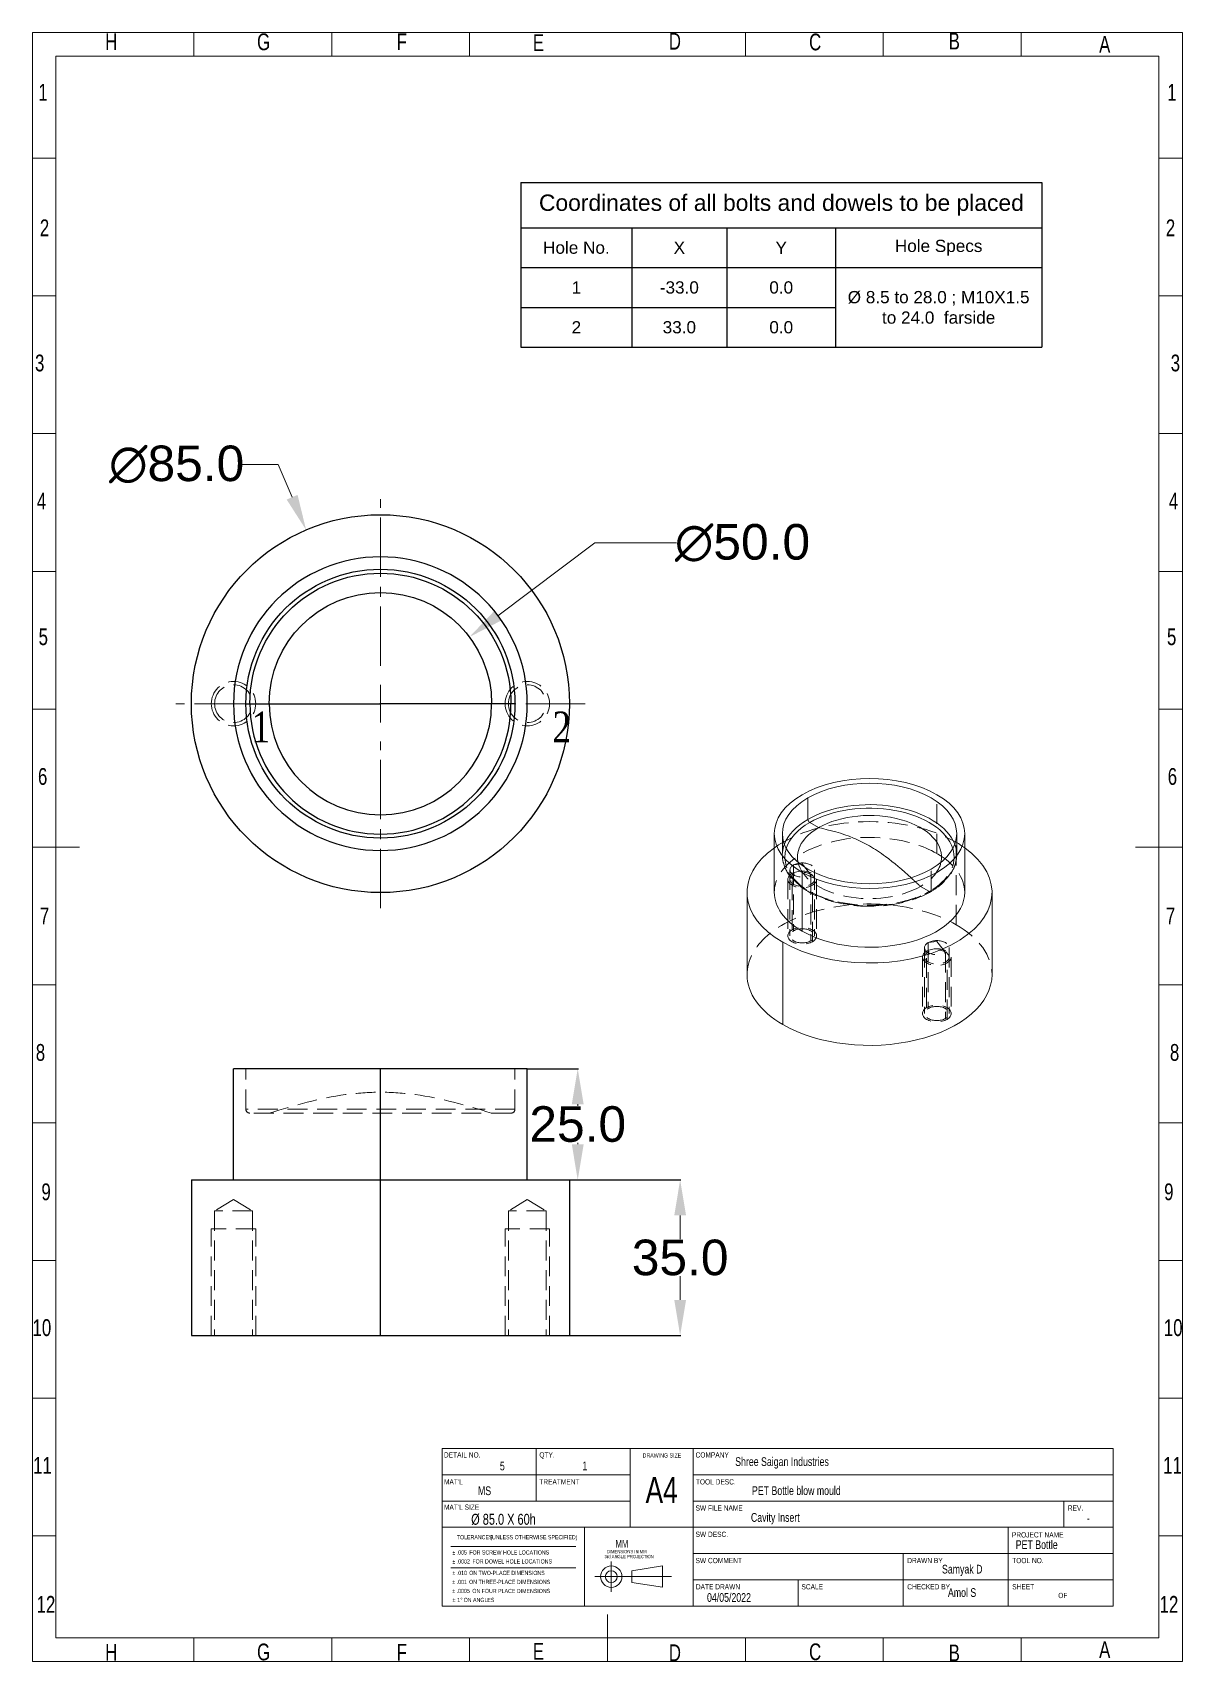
# Model space of a CAD drawing. Header units: millimetres. Extents: x -4200 to 3581, y -7493 to -4075.
# Drawn here: x 1839.9 to 2098.4, y -7425.8 to -7059.5 of the extents above; entities that cross this region are included whole.
import ezdxf
from ezdxf.enums import TextEntityAlignment as Align

# ---------------------------------------------------------------- set-up
doc = ezdxf.new("R2010")
doc.units = ezdxf.units.MM
doc.header["$LTSCALE"] = 0.7
for name, pattern in [('CENTER2', [28.575, 19.05, -3.175, 3.175, -3.175]), ('HIDDEN', [9.525, 6.35, -3.175]), ('SLD-SOLID', [0])]:
    doc.linetypes.add(name, pattern=pattern)
for name, color, linetype in [('BORDER', 174, 'Continuous'), ('cen lines', 40, 'Continuous'), ('DIM___NOTES', 5, 'SLD-SOLID'), ('txt', 20, 'Continuous')]:
    doc.layers.add(name, color=color, linetype=linetype)
doc.layers.add('dim', color=50, linetype='Continuous', lineweight=5)
doc.layers.add('out txt', color=202, linetype='Continuous', lineweight=13)
doc.styles.add('SLDTEXTSTYLE0', font='TXT', dxfattribs={"width": 0.75})
doc.styles.add('SLDTEXTSTYLE1', font='TXT', dxfattribs={"width": 0.822222})
doc.styles.get("Standard").update_dxf_attribs({"font": 'arial.ttf'})
doc.styles.add('TEXTSTYLE_1', font='times.ttf', dxfattribs={"width": 0.8})
doc.dimstyles.get("Standard").update_dxf_attribs({"dimtxt": 10, "dimasz": 11, "dimexe": 0.18, "dimexo": 0.0625, "dimgap": 0.09, "dimtad": 0, "dimtih": 1, "dimtoh": 1, "dimdec": 1, "dimzin": 0, "dimdsep": 46, "dimtxsty": 'Standard', "dimcen": 0.09, "dimadec": 0, "dimazin": 0, "dimtfac": 1, "dimtdec": 1, "dimtofl": 0, "dimtmove": 0, "dimatfit": 3, "dimfxl": 1, "dimtolj": 1, "dimtzin": 0, "dimarcsym": 0})

msp = doc.modelspace()

# ---------------------------------------------------------------- texts
at = {"layer": 'BORDER', "color": 2, "linetype": 'Continuous', "lineweight": 9, "style": 'SLDTEXTSTYLE0', "width": 0.75}
for s, height, p in [('5', 1.97, (1945, -7383.44)), ('1', 1.97, (1963.55, -7383.44)), ('MS', 1.967, (1940.08, -7389.01)), ('%%C 85.0 X 60h', 2.4592, (1938.55, -7395.82)), ('Cavity Insert', 1.9674, (2001.44, -7395.01)), ('-', 1.97, (2076.97, -7395.17)), ('Samyak D', 1.967, (2044.39, -7406.64)), ('Amol S', 1.967, (2045.73, -7411.91))]:
    msp.add_text(s, height=height, dxfattribs=at).set_placement(p, align=Align.BOTTOM_LEFT)
at = {"layer": 'BORDER', "color": 3, "linetype": 'Continuous', "lineweight": 9, "style": 'SLDTEXTSTYLE0'}
for s, insert, char_height, attachment_point in [('DETAIL NO.', (1932.43, -7378.78), 1.18, 1), ('QTY.', (1953.88, -7378.78), 1.18, 1), ('DRAWING SIZE', (1981.43, -7379.02), 0.9443, 2), ('COMPANY', (1988.99, -7378.78), 1.18, 1), ('Shree Saigan Industries', (1997.9, -7379.9), 1.9674, 1), ("MAT'L", (1932.43, -7384.84), 1.18, 1), ('TREATMENT', (1953.86, -7384.84), 1.18, 1), ('A4', (1981.37, -7384.32), 5.902, 2), ('TOOL DESC.', (1989.07, -7384.84), 1.18, 1), ('PET Bottle blow mould', (2001.67, -7386.42), 1.9674, 1), ("MAT'L SIZE", (1932.43, -7390.53), 1.18, 1), ('SW FILE NAME', (1988.99, -7390.73), 1.1804, 1), ('REV.', (2072.68, -7390.73), 1.18, 1), ('SW DESC.', (1988.99, -7396.64), 1.18, 1), ('PROJECT NAME', (2060.12, -7396.76), 1.1804, 1), ('PET Bottle', (2060.98, -7398.58), 1.967, 1), ('SW COMMENT', (1988.99, -7402.54), 1.18, 1), ('DRAWN BY', (2036.58, -7402.54), 1.18, 1), ('TOOL NO.', (2060.18, -7402.54), 1.18, 1), ('DATE DRAWN', (1989.06, -7408.44), 1.18, 1), ('04/05/2022', (1991.57, -7410.46), 1.967, 1), ('SCALE', (2012.8, -7408.44), 1.18, 1), ('CHECKED BY', (2036.58, -7408.44), 1.18, 1), ('SHEET', (2060.18, -7408.44), 1.18, 1), ('OF', (2070.53, -7410.4), 1.18, 1)]:
    msp.add_mtext(s, dxfattribs=dict(at, insert=insert, char_height=char_height, attachment_point=attachment_point))
at = {"layer": 'BORDER', "color": 2, "linetype": 'Continuous', "lineweight": 9}
for s, insert, char_height, attachment_point, style in [('TOLERANCES', (1939.33, -7397.41), 0.944, 2, 'SLDTEXTSTYLE0'), ('(UNLESS OTHERWISE SPECIFIED)', (1952.65, -7397.41), 0.9443, 2, 'SLDTEXTSTYLE0'), ('± .005', (1934.32, -7400.84), 0.944, 1, 'SLDTEXTSTYLE0'), ('± .0002', (1934.32, -7402.86), 0.944, 1, 'SLDTEXTSTYLE0'), ('FOR SCREW HOLE LOCATIONS', (1938.13, -7400.84), 0.9443, 1, 'SLDTEXTSTYLE0'), ('FOR DOWEL HOLE LOCATIONS', (1938.83, -7402.86), 0.9443, 1, 'SLDTEXTSTYLE0'), ('± .001', (1934.31, -7407.47), 0.944, 1, 'SLDTEXTSTYLE0'), ('± .010', (1934.33, -7405.44), 0.944, 1, 'SLDTEXTSTYLE0'), ('ON THREE-PLACE DIMENSIONS', (1938.09, -7407.47), 0.9443, 1, 'SLDTEXTSTYLE0'), ('ON TWO-PLACE DIMENSIONS', (1938.11, -7405.44), 0.9443, 1, 'SLDTEXTSTYLE0'), ('± .0005', (1934.3, -7409.5), 0.944, 1, 'SLDTEXTSTYLE0'), ('ON FOUR PLACE DIMENSIONS', (1938.81, -7409.5), 0.9443, 1, 'SLDTEXTSTYLE0'), ('± 1°', (1934.31, -7411.52), 0.944, 1, 'SLDTEXTSTYLE1'), ('ON ANGLES', (1936.86, -7411.52), 0.944, 1, 'SLDTEXTSTYLE0')]:
    msp.add_mtext(s, dxfattribs=dict(at, insert=insert, char_height=char_height, attachment_point=attachment_point, style=style))
at = {"layer": 'txt', "lineweight": 9, "style": 'TEXTSTYLE_1', "width": 0.8}
for s, p in [('1', (1889.17, -7219.14)), ('2', (1956.81, -7219.14))]:
    msp.add_text(s, height=6.96, dxfattribs=at).set_placement(p)

# ---------------------------------------------------------------- blocks, each defined once
blk = doc.blocks.new('*D33')
at = {"layer": 'Defpoints', "color": 0, "transparency": 16777216}
for p in [(1951.17, -7292.51), (1951.17, -7317.51), (1962.5, -7317.51)]:
    blk.add_point(p, dxfattribs=at)
at = {"layer": 'dim', "color": 0, "lineweight": -2, "transparency": 16777216}
for p, q in [((1951.23, -7292.51), (1962.68, -7292.51)), ((1951.23, -7317.51), (1962.68, -7317.51))]:
    blk.add_line(p, q, dxfattribs=at)
at = {"layer": 'dim', "color": 0, "lineweight": 9, "transparency": 16777216}
for p, q in [((1962.5, -7300.51), (1962.5, -7300.84)), ((1962.5, -7309.51), (1962.5, -7309.19))]:
    blk.add_line(p, q, dxfattribs=at)
at = {"layer": 'dim', "color": 0, "transparency": 16777216}
for points in [[(1961.17, -7300.51), (1963.84, -7300.51), (1962.5, -7292.51)], [(1961.17, -7309.51), (1963.84, -7309.51), (1962.5, -7317.51)]]:
    blk.add_solid(points, dxfattribs=at)
at = {"layer": 'dim', "color": 0, "lineweight": 9, "transparency": 16777216, "insert": (1962.5, -7305.01), "char_height": 8, "attachment_point": 5}
blk.add_mtext('\\A1;25.0', dxfattribs=at)
blk = doc.blocks.new('*D34')
at = {"layer": 'Defpoints', "color": 0, "transparency": 16777216}
for p in [(1901.44, -7171.34), (1934.85, -7249.49)]:
    blk.add_point(p, dxfattribs=at)
at = {"layer": 'dim', "color": 0, "lineweight": 9, "transparency": 16777216}
for p, q in [((1887.15, -7156.62), (1895.15, -7156.62)), ((1895.15, -7156.62), (1898.29, -7163.98))]:
    blk.add_line(p, q, dxfattribs=at)
at = {"layer": 'dim', "color": 0, "lineweight": -2, "transparency": 16777216}
for p, q in [((1918.06, -7210.41), (1918.24, -7210.41)), ((1918.15, -7210.5), (1918.15, -7210.32))]:
    blk.add_line(p, q, dxfattribs=at)
at = {"layer": 'dim', "color": 0, "transparency": 16777216}
blk.add_solid([(1899.52, -7163.45), (1897.07, -7164.5), (1901.44, -7171.34)], dxfattribs=at)
at = {"layer": 'dim', "color": 0, "lineweight": 9, "transparency": 16777216, "insert": (1872.33, -7156.62), "char_height": 8, "attachment_point": 5}
blk.add_mtext('\\A1;∅85.0', dxfattribs=at)
blk = doc.blocks.new('*U36')
at = {"layer": 'cen lines', "color": 0, "linetype": 'CENTER2', "lineweight": 9, "transparency": 16777216}
for p, q in [((0, 8.5), (0, 46)), ((-46, 0), (-8.5, 0)), ((8.5, 0), (46, 0)), ((0, -46), (0, -8.5))]:
    blk.add_line(p, q, dxfattribs=at)
at = {"layer": 'cen lines', "color": 0, "linetype": 'Continuous', "lineweight": 9, "transparency": 16777216}
for p, q in [((0, -4.25), (0, 4.25)), ((-4.25, 0), (4.25, 0))]:
    blk.add_line(p, q, dxfattribs=at)
blk = doc.blocks.new('*T37')
at = {"layer": 'txt', "color": 0, "linetype": 'ByBlock', "lineweight": -2, "transparency": 16777216}
for p, q in [((0, 0), (117.1, 0)), ((0, 0), (0, -37.04)), ((117.1, 0), (117.1, -37.04)), ((0, -10.18), (117.1, -10.18)), ((24.92, -10.18), (24.92, -37.04)), ((46.31, -10.18), (46.31, -37.04)), ((70.71, -10.18), (70.71, -37.04)), ((0, -19.13), (117.1, -19.13)), ((0, -28.09), (70.71, -28.09)), ((0, -37.04), (117.1, -37.04))]:
    blk.add_line(p, q, dxfattribs=at)
at = {"layer": 'txt', "color": 0, "lineweight": 9, "transparency": 16777216, "attachment_point": 5}
for s, insert, char_height, width in [('Coordinates of all bolts and dowels to be placed', (58.55, -5.09), 3.675, 114.8904), ('Hole No.', (12.46, -14.66), 2.756, 23.0782), ('X', (35.61, -14.66), 2.76, 19.5606), ('Y', (58.51, -14.66), 2.76, 22.5577), ('Hole Specs', (93.9, -14.66), 2.756, 44.5489), ('1', (12.46, -23.61), 2.76, 23.0782), ('-33.0', (35.61, -23.61), 2.756, 19.5606), ('0.0', (58.51, -23.61), 2.756, 22.5577), ('%%C 8.5 to 28.0 ; M10X1.5 to 24.0  farside', (93.9, -28.09), 2.7563, 44.5489), ('2', (12.46, -32.56), 2.76, 23.0782), ('33.0', (35.61, -32.56), 2.756, 19.5606), ('0.0', (58.51, -32.56), 2.756, 22.5577)]:
    blk.add_mtext(s, dxfattribs=dict(at, insert=insert, char_height=char_height, width=width))
blk = doc.blocks.new('*D38')
at = {"layer": 'Defpoints', "color": 0, "transparency": 16777216}
for p in [(1960.65, -7317.51), (1960.65, -7352.51), (1985.53, -7352.51)]:
    blk.add_point(p, dxfattribs=at)
at = {"layer": 'dim', "color": 0, "lineweight": -2, "transparency": 16777216}
for p, q in [((1960.71, -7317.51), (1985.71, -7317.51)), ((1960.71, -7352.51), (1985.71, -7352.51))]:
    blk.add_line(p, q, dxfattribs=at)
at = {"layer": 'dim', "color": 0, "lineweight": 9, "transparency": 16777216}
for p, q in [((1985.53, -7325.51), (1985.53, -7330.83)), ((1985.53, -7344.51), (1985.53, -7339.19))]:
    blk.add_line(p, q, dxfattribs=at)
at = {"layer": 'dim', "color": 0, "transparency": 16777216}
for points in [[(1984.2, -7325.51), (1986.86, -7325.51), (1985.53, -7317.51)], [(1984.2, -7344.51), (1986.86, -7344.51), (1985.53, -7352.51)]]:
    blk.add_solid(points, dxfattribs=at)
at = {"layer": 'dim', "color": 0, "lineweight": 9, "transparency": 16777216, "insert": (1985.53, -7335.01), "char_height": 8, "attachment_point": 5}
blk.add_mtext('\\A1;35.0', dxfattribs=at)
blk = doc.blocks.new('*D60')
at = {"layer": 'Defpoints', "color": 0, "transparency": 16777216}
for p in [(1938.15, -7195.42), (1898.14, -7225.41)]:
    blk.add_point(p, dxfattribs=at)
at = {"layer": 'dim', "color": 0, "lineweight": 9, "transparency": 16777216}
for p, q in [((1966.36, -7174.27), (1944.55, -7190.62)), ((1984.72, -7174.27), (1966.36, -7174.27))]:
    blk.add_line(p, q, dxfattribs=at)
at = {"layer": 'dim', "color": 0, "lineweight": -2, "transparency": 16777216}
for p, q in [((1918.06, -7210.41), (1918.24, -7210.41)), ((1918.15, -7210.5), (1918.15, -7210.32))]:
    blk.add_line(p, q, dxfattribs=at)
at = {"layer": 'dim', "color": 0, "transparency": 16777216}
blk.add_solid([(1943.75, -7189.55), (1945.35, -7191.69), (1938.15, -7195.42)], dxfattribs=at)
at = {"layer": 'dim', "color": 0, "lineweight": 9, "transparency": 16777216, "insert": (1999.54, -7174.27), "char_height": 8, "attachment_point": 5}
blk.add_mtext('\\A1;∅50.0', dxfattribs=at)
blk = doc.blocks.new('out border')
at = {"layer": 'out txt', "linetype": 'SLD-SOLID'}
for p, q in [((73, 505), (73, 520)), ((161, 505), (161, 520)), ((249, 505), (249, 520)), ((425, 505), (425, 520)), ((513, 505), (513, 520)), ((600.9, 505), (600.9, 520)), ((-15, -505), (-15, 505)), ((-15, 505), (688.9, 505)), ((688.9, 505), (688.9, -505)), ((-15, 439.9), (-29.9, 439.9)), ((688.9, 439.9), (703.9, 439.9)), ((688.9, 439.9), (703.9, 439.9)), ((-15, 351.9), (-29.9, 351.9)), ((688.9, 351.9), (703.9, 351.9)), ((688.9, 351.9), (703.9, 351.9)), ((-15, 264), (-29.9, 264)), ((688.9, 264), (703.9, 264)), ((688.9, 264), (703.9, 264)), ((-15, 176), (-29.9, 176)), ((688.9, 176), (703.9, 176)), ((688.9, 176), (703.9, 176)), ((-15, 88), (-29.9, 88)), ((688.9, 88), (703.9, 88)), ((688.9, 88), (703.9, 88)), ((-29.9, 0), (0, 0)), ((703.9, 0), (674, 0)), ((688.9, 0), (703.9, 0)), ((-15, -88), (-29.9, -88)), ((688.9, -88), (703.9, -88)), ((688.9, -88), (703.9, -88)), ((-15, -176), (-29.9, -176)), ((688.9, -176), (703.9, -176)), ((688.9, -176), (703.9, -176)), ((-15, -264), (-29.9, -264)), ((688.9, -264), (703.9, -264)), ((688.9, -264), (703.9, -264)), ((-15, -351.9), (-29.9, -351.9)), ((688.9, -351.9), (703.9, -351.9)), ((688.9, -351.9), (703.9, -351.9)), ((-15, -439.9), (-29.9, -439.9)), ((688.9, -439.9), (703.9, -439.9)), ((688.9, -439.9), (703.9, -439.9)), ((337, -520), (337, -490.1)), ((688.9, -505), (-15, -505)), ((73, -505), (73, -520)), ((161, -505), (161, -520)), ((249, -505), (249, -520)), ((425, -505), (425, -520)), ((513, -505), (513, -520)), ((600.9, -505), (600.9, -520))]:
    blk.add_line(p, q, dxfattribs=at)
blk.add_lwpolyline([(-29.9, -520), (-29.9, 520), (703.9, 520), (703.9, -520)], close=True, dxfattribs=at)
at = {"layer": 'out txt', "linetype": 'Continuous', "style": 'SLDTEXTSTYLE0'}
for s, insert, char_height, attachment_point in [('H', (20.3, 508.9), 10.7, 8), ('G', (117.5, 508.6), 10.7, 8), ('F', (205.7, 508.8), 10.7, 8), ('E', (292.9, 508.2), 10.7, 8), ('D', (380, 509.1), 10.7, 8), ('C', (469.5, 508.5), 10.7, 8), ('B', (558.3, 509.2), 10.7, 8), ('A', (654.3, 507.1), 10.7, 8), ('1', (-23.3, 487.2), 10.7, 2), ('1', (697.2, 487.2), 10.7, 2), ('2', (-22.3, 400.7), 10.7, 2), ('2', (696.3, 400.7), 10.7, 2), ('3', (-25.4, 314.4), 10.7, 2), ('3', (699.4, 314.4), 10.7, 2), ('4', (-24.2, 226.3), 10.7, 2), ('4', (698.2, 226.3), 10.7, 2), ('5', (-23.1, 139.6), 10.7, 2), ('5', (697, 139.6), 10.7, 2), ('6', (-23.5, 50.4), 10.7, 2), ('6', (697.5, 50.4), 10.7, 2), ('7', (-22.3, -38.7), 10.7, 2), ('7', (696.3, -38.7), 10.7, 2), ('8', (-24.9, -125.8), 10.7, 2), ('8', (698.9, -125.8), 10.7, 2), ('9', (-21.3, -214.8), 10.7, 2), ('9', (695.2, -214.8), 10.7, 2), ('10', (-24, -301.5), 10.73, 2), ('10', (698, -301.5), 10.73, 2), ('11', (-23.6, -389.4), 10.73, 2), ('11', (697.6, -389.4), 10.73, 2), ('12', (-21.4, -478.2), 10.73, 2), ('12', (695.3, -478.2), 10.73, 2), ('H', (20.3, -508.9), 10.7, 2), ('G', (117.5, -508.6), 10.7, 2), ('F', (205.7, -508.8), 10.7, 2), ('E', (292.9, -508.2), 10.7, 2), ('D', (380, -509.1), 10.7, 2), ('C', (469.5, -508.5), 10.7, 2), ('B', (558.3, -509.2), 10.7, 2), ('A', (654.3, -507.1), 10.7, 2)]:
    blk.add_mtext(s, dxfattribs=dict(at, insert=insert, char_height=char_height, attachment_point=attachment_point))
blk = doc.blocks.new('proj')
at = {"color": 3, "linetype": 'Continuous', "lineweight": 9}
for p, q in [((-3434.1, -7322.6), (-3434.1, -7343.8)), ((-3419.7, -7329), (-3398.2, -7325.7)), ((-3398.2, -7340.7), (-3398.2, -7325.7)), ((-3445.6, -7333.2), (-3391.8, -7333.2)), ((-3419.7, -7329), (-3419.7, -7337.4)), ((-3419.7, -7337.4), (-3398.2, -7340.7))]:
    blk.add_line(p, q, dxfattribs=at)
for radius in [7.52, 4.17]:
    blk.add_circle((-3434.1, -7333.2), radius, dxfattribs=at)
at = {"color": 3, "linetype": 'Continuous', "lineweight": 9, "attachment_point": 1, "style": 'SLDTEXTSTYLE0'}
for s, insert, char_height in [('DIMENSIONS IN MM', (-3437.2, -7314.4), 2.332), ('MM', (-3431.1, -7307.4), 5.35), ('3rd ANGLE PROJECTION', (-3438.8, -7317.9), 2.332)]:
    blk.add_mtext(s, dxfattribs=dict(at, insert=insert, char_height=char_height))

# ---------------------------------------------------------------- dimensions: what is measured, and where the dimension line sits
at = {"layer": 'dim', "lineweight": 9}
dim = msp.add_diameter_dim_2p(p1=(1934.85, -7249.49), p2=(1901.44, -7171.34), dimstyle='Standard', override={"dimtxt": 8, "dimasz": 8, "dimlwd": 9}, dxfattribs=at)
dim.commit()
dim.dimension.update_dxf_attribs({"geometry": '*D34', "text_midpoint": (1872.33, -7156.62)})
dim = msp.add_diameter_dim_2p(p1=(1898.14, -7225.41), p2=(1938.15, -7195.42), dimstyle='Standard', override={"dimtxt": 8, "dimasz": 8, "dimlwd": 9}, dxfattribs=at)
dim.commit()
dim.dimension.update_dxf_attribs({"geometry": '*D60', "text_midpoint": (1999.54, -7174.27), "dimtype": 163})
for base, p1, p2, picture, middle in [((1962.5, -7317.51), (1951.17, -7292.51), (1951.17, -7317.51), '*D33', (1962.5, -7305.01)), ((1985.53, -7352.51), (1960.65, -7317.51), (1960.65, -7352.51), '*D38', (1985.53, -7335.01))]:
    dim = msp.add_linear_dim(base=base, p1=p1, p2=p2, angle=90, dimstyle='Standard', override={"dimtxt": 8, "dimasz": 8, "dimlwd": 9}, dxfattribs=at)
    dim.commit()
    dim.dimension.update_dxf_attribs({"geometry": picture, "text_midpoint": middle})

# ---------------------------------------------------------------- linework, layer by layer
at = {"color": 6, "linetype": 'Continuous', "extrusion": (-2.44929e-16, -1, -2.22045e-16)}
for p, q in [((1887.91, -7210.41), (1888.8, -7210.41)), ((1888.8, -7210.41), (1893.15, -7210.41)), ((1947.49, -7210.41), (1943.15, -7210.41)), ((1948.39, -7210.41), (1947.49, -7210.41))]:
    msp.add_line(p, q, dxfattribs=at)
at = {"color": 6, "linetype": 'Continuous', "lineweight": 0, "extrusion": (1.66533e-16, 0.816497, 0.57735)}
for p, q in [((2014.25, -7236.44), (2014.25, -7231.62)), ((2014.65, -7237.14), (2016.65, -7238.29)), ((2006.7, -7252.84), (2006.7, -7239.62)), ((2049.5, -7252.84), (2049.5, -7239.62)), ((2012.97, -7261.58), (2012.97, -7248.35)), ((2000.56, -7252.84), (2000.56, -7271.36)), ((2055.64, -7252.84), (2055.64, -7271.36)), ((2008.63, -7282.6), (2008.63, -7264.09))]:
    msp.add_line(p, q, dxfattribs=at)
at = {"color": 3, "linetype": 'HIDDEN', "lineweight": 0, "extrusion": (1.66533e-16, 0.816497, 0.57735)}
for p, q in [((2043.23, -7244.11), (2043.23, -7230.88)), ((2008.51, -7239.62), (2008.51, -7244.44)), ((2047.58, -7260.12), (2047.58, -7241.6)), ((2047.7, -7239.62), (2047.7, -7244.44)), ((2009.73, -7249.93), (2009.73, -7262.63)), ((2010.22, -7247.81), (2010.22, -7262.63)), ((2010.68, -7261.3), (2010.68, -7248.6)), ((2012.97, -7246.46), (2011.02, -7246.69)), ((2011.02, -7246.69), (2011.02, -7261.5)), ((2012.97, -7246.46), (2014.92, -7248.94)), ((2014.92, -7248.94), (2014.92, -7263.75)), ((2015.73, -7247.81), (2015.73, -7262.63)), ((2016.21, -7249.93), (2016.21, -7262.63)), ((2041.96, -7252.44), (2041.96, -7247.62)), ((2015.26, -7263.95), (2015.26, -7251.25)), ((2041.55, -7252.67), (2039.56, -7251.52)), ((2043.23, -7263.93), (2041.29, -7264.16)), ((2041.29, -7264.16), (2041.29, -7278.97)), ((2043.23, -7263.93), (2045.18, -7266.41)), ((2039.99, -7267.4), (2039.99, -7280.1)), ((2040.48, -7265.28), (2040.48, -7280.1)), ((2040.94, -7278.77), (2040.94, -7266.08)), ((2045.18, -7266.41), (2045.18, -7281.22)), ((2045.99, -7265.28), (2045.99, -7280.1)), ((2046.47, -7267.4), (2046.47, -7280.1)), ((2045.52, -7281.42), (2045.52, -7268.72))]:
    msp.add_line(p, q, dxfattribs=at)
at = {"color": 6, "linetype": 'Continuous'}
for p, q in [((1918.15, -7292.51), (1885.12, -7292.51)), ((1885.12, -7317.51), (1885.12, -7292.51)), ((1918.15, -7317.51), (1918.15, -7292.51)), ((1951.17, -7292.51), (1918.15, -7292.51)), ((1951.17, -7317.51), (1951.17, -7292.51)), ((1875.65, -7317.51), (1918.15, -7317.51)), ((1875.65, -7317.51), (1875.65, -7352.51)), ((1918.15, -7352.51), (1918.15, -7317.51)), ((1918.15, -7317.51), (1960.65, -7317.51)), ((1960.65, -7317.51), (1960.65, -7352.51)), ((1875.65, -7352.51), (1918.15, -7352.51)), ((1918.15, -7352.51), (1960.65, -7352.51))]:
    msp.add_line(p, q, dxfattribs=at)
at = {"color": 3, "linetype": 'HIDDEN', "lineweight": 0}
for p, q in [((1887.91, -7301.62), (1887.91, -7292.51)), ((1948.39, -7301.62), (1948.39, -7292.51)), ((1948.39, -7301.62), (1887.91, -7301.62)), ((1947.49, -7302.51), (1888.8, -7302.51)), ((1885.12, -7321.96), (1880.87, -7324.51)), ((1885.12, -7321.96), (1889.37, -7324.51)), ((1951.17, -7321.96), (1946.92, -7324.51)), ((1951.17, -7321.96), (1955.42, -7324.51)), ((1880.87, -7324.51), (1880.87, -7352.51)), ((1889.37, -7324.51), (1880.87, -7324.51)), ((1889.37, -7324.51), (1889.37, -7352.51)), ((1946.92, -7324.51), (1946.92, -7352.51)), ((1955.42, -7324.51), (1946.92, -7324.51)), ((1955.42, -7324.51), (1955.42, -7352.51)), ((1880.12, -7352.51), (1880.12, -7328.51)), ((1890.12, -7328.51), (1880.12, -7328.51)), ((1890.12, -7352.51), (1890.12, -7328.51)), ((1946.17, -7352.51), (1946.17, -7328.51)), ((1956.17, -7328.51), (1946.17, -7328.51)), ((1956.17, -7352.51), (1956.17, -7328.51))]:
    msp.add_line(p, q, dxfattribs=at)
at = {"color": 6, "linetype": 'Continuous', "extrusion": (5.43852e-32, 2.22045e-16, -1)}
for radius, start, end in [(42.5, 270, 90), (42.5, 90, 270), (30.24, 0, 180), (29.35, 0, 180), (25, 0, 180), (30.24, 180, 0)]:
    msp.add_arc((-1918.15, -7210.41), radius, start, end, dxfattribs=at)
at = {"color": 6, "linetype": 'Continuous'}
for radius, start, end in [(33.02, 90, 270), (33.02, 270, 90), (29.35, 180, 0), (25, 180, 0)]:
    msp.add_arc((1918.15, -7210.41), radius, start, end, dxfattribs=at)
at = {"color": 3, "linetype": 'HIDDEN', "lineweight": 0, "extrusion": (5.43852e-32, 2.22045e-16, -1)}
for centre, radius in [((-1885.12, -7210.41), 5), ((-1951.17, -7210.41), 5), ((-1885.12, -7210.41), 4.25), ((-1951.17, -7210.41), 4.25)]:
    msp.add_arc(centre, radius, 0, 180, dxfattribs=at)
at = {"color": 3, "linetype": 'HIDDEN', "lineweight": 0}
for centre, radius, start, end in [((1885.12, -7210.41), 5, 180, 0), ((1885.12, -7210.41), 4.25, 180, 0), ((1951.17, -7210.41), 5, 180, 0), ((1951.17, -7210.41), 4.25, 180, 0), ((1888.8, -7301.62), 0.892, 180, 270), ((1947.49, -7301.62), 0.892, 270, 0)]:
    msp.add_arc(centre, radius, start, end, dxfattribs=at)
at = {"color": 6, "linetype": 'Continuous', "lineweight": 0}
for centre, major_axis, start_param, end_param in [((2028.1, -7239.62), (-21.4, 0), -2.356194, 0.785398), ((2028.1, -7239.62), (21.4, 0), -2.356194, 0.785398), ((2028.1, -7244.44), (-19.6, 0), -0.785398, -0.214629), ((2028.1, -7244.91), (-19.02, 0), -0.785398, -0.177874), ((2028.1, -7244.91), (-16.2, 0), -0.785398, 0.126852), ((2014.65, -7236.67), (0.289, -0.5), -2.356194, -0.785398), ((2028.1, -7252.84), (-21.4, 0), 0, 0.785398), ((2028.1, -7252.84), (21.4, 0), -2.356194, 0)]:
    msp.add_ellipse(centre, major_axis=major_axis, ratio=0.57735, start_param=start_param, end_param=end_param, dxfattribs=at)
at = {"color": 6, "linetype": 'Continuous', "lineweight": 0, "extrusion": (-2.19929e-17, 2.77556e-16, -1)}
msp.add_ellipse((2028.1, -7239.62), major_axis=(19.6, 0), ratio=0.57735, start_param=-2.356194, end_param=0.785398, dxfattribs=at)
at = {"color": 6, "linetype": 'Continuous', "lineweight": 0, "extrusion": (-4.66293e-17, 3.33067e-16, -1)}
msp.add_ellipse((2028.1, -7239.62), major_axis=(-19.6, 0), ratio=0.57735, start_param=-2.356194, end_param=0.785398, dxfattribs=at)
at = {"color": 6, "linetype": 'Continuous', "lineweight": 0, "extrusion": (-9.44614e-17, 1.66533e-16, -1)}
msp.add_ellipse((2028.1, -7244.44), major_axis=(19.6, 0), ratio=0.57735, start_param=-2.356194, end_param=-0.214629, dxfattribs=at)
at = {"color": 6, "linetype": 'Continuous', "lineweight": 0, "extrusion": (2.27816e-17, -4.09797e-30, -1)}
msp.add_ellipse((2028.1, -7244.91), major_axis=(19.02, 0), ratio=0.57735, start_param=-2.356194, end_param=-0.177874, dxfattribs=at)
at = {"color": 6, "linetype": 'Continuous', "lineweight": 0, "extrusion": (-9.81156e-18, 1.11022e-16, -1)}
msp.add_ellipse((2028.1, -7244.91), major_axis=(16.2, 0), ratio=0.57735, start_param=-2.356194, end_param=0.126852, dxfattribs=at)
at = {"color": 3, "linetype": 'HIDDEN', "lineweight": 0, "extrusion": (3.84419e-17, 1.66533e-16, -1)}
msp.add_ellipse((2028.1, -7252.84), major_axis=(27.54, 0), ratio=0.57735, start_param=-2.460665, end_param=-0.785398, dxfattribs=at)
at = {"color": 3, "linetype": 'HIDDEN', "lineweight": 0}
for centre, major_axis, start_param, end_param in [((2028.1, -7252.84), (-21.4, 0), -2.356194, 0), ((2028.1, -7244.44), (-19.6, 0), -0.214629, 2.356194), ((2028.1, -7244.91), (-19.02, 0), -0.177874, 2.356194), ((2028.1, -7244.91), (-16.2, 0), 0.126852, 2.356194), ((2028.1, -7252.84), (21.4, 0), 0, 0.785398), ((2012.97, -7249.93), (-3.24, 0), -0.785398, 2.356194), ((2012.97, -7247.81), (-2.75, 0), -0.785398, 2.356194), ((2012.97, -7262.63), (3.24, 0), -0.785398, 2.356194), ((2012.97, -7262.63), (-3.24, 0), -0.785398, 2.356194), ((2043.23, -7265.28), (-2.75, 0), -0.785398, 2.356194), ((2043.23, -7267.4), (-3.24, 0), -0.785398, 2.356194), ((2043.23, -7280.1), (-3.24, 0), -0.785398, 2.356194), ((2043.23, -7280.1), (3.24, 0), -0.785398, 2.356194)]:
    msp.add_ellipse(centre, major_axis=major_axis, ratio=0.57735, start_param=start_param, end_param=end_param, dxfattribs=at)
at = {"color": 3, "linetype": 'HIDDEN', "lineweight": 0, "extrusion": (9.4065e-17, -2.84554e-32, -1)}
msp.add_ellipse((2028.1, -7244.44), major_axis=(19.6, 0), ratio=0.57735, start_param=-0.214629, end_param=0.785398, dxfattribs=at)
at = {"color": 3, "linetype": 'HIDDEN', "lineweight": 0, "extrusion": (-7.23939e-17, 3.39557e-32, -1)}
msp.add_ellipse((2028.1, -7252.84), major_axis=(27.54, 0), ratio=0.57735, start_param=-0.785398, end_param=-0.680928, dxfattribs=at)
at = {"color": 6, "linetype": 'Continuous', "lineweight": 0, "extrusion": (1.35154e-16, 2.22045e-16, -1)}
msp.add_ellipse((2028.1, -7252.84), major_axis=(-27.54, 0), ratio=0.57735, start_param=-0.785398, end_param=0.680928, dxfattribs=at)
at = {"color": 6, "linetype": 'Continuous', "lineweight": 0, "extrusion": (2.41313e-17, 2.22045e-16, -1)}
msp.add_ellipse((2028.1, -7252.84), major_axis=(27.54, 0), ratio=0.57735, start_param=-0.680928, end_param=2.356194, dxfattribs=at)
at = {"color": 3, "linetype": 'HIDDEN', "lineweight": 0, "extrusion": (1.02918e-18, 1.66533e-16, -1)}
for centre, major_axis, start_param in [((2012.97, -7247.81), (2.75, 0), -2.356194), ((2012.97, -7249.93), (2.75, 0), -5.497787), ((2012.97, -7262.63), (2.75, 0), -2.356194), ((2012.97, -7262.63), (-2.75, 0), -2.356194), ((2043.23, -7265.28), (2.75, 0), -2.356194), ((2043.23, -7267.4), (2.75, 0), -5.497787), ((2043.23, -7280.1), (-2.75, 0), -2.356194), ((2043.23, -7280.1), (2.75, 0), -2.356194)]:
    msp.add_ellipse(centre, major_axis=major_axis, ratio=0.57735, start_param=start_param, end_param=0.785398, dxfattribs=at)
at = {"color": 3, "linetype": 'HIDDEN', "lineweight": 0, "extrusion": (6.5767e-17, -1.62442e-32, -1)}
msp.add_ellipse((2028.1, -7244.91), major_axis=(16.2, 0), ratio=0.57735, start_param=0.126852, end_param=0.785398, dxfattribs=at)
at = {"color": 3, "linetype": 'HIDDEN', "lineweight": 0, "extrusion": (1.11022e-16, 5.55112e-17, -1)}
msp.add_ellipse((2028.1, -7244.91), major_axis=(19.02, 0), ratio=0.57735, start_param=-0.177874, end_param=0.785398, dxfattribs=at)
at = {"color": 3, "linetype": 'HIDDEN', "lineweight": 0, "extrusion": (-3.78917e-17, 1.66533e-16, -1)}
for centre in [(2012.97, -7249.93), (2043.23, -7267.4)]:
    msp.add_ellipse(centre, major_axis=(3.24, 0), ratio=0.57735, start_param=-2.356194, end_param=0.785398, dxfattribs=at)
at = {"color": 3, "linetype": 'HIDDEN', "lineweight": 0, "extrusion": (-5.92297e-17, 1.581e-16, -1)}
msp.add_ellipse((2041.55, -7252.2), major_axis=(0.289, -0.5), ratio=0.57735, start_param=-0.785398, end_param=0.785398, dxfattribs=at)
at = {"color": 3, "linetype": 'HIDDEN', "lineweight": 0, "extrusion": (1.76862e-16, 1.66533e-16, -1)}
msp.add_ellipse((2028.1, -7271.36), major_axis=(-27.54, 0), ratio=0.57735, start_param=0, end_param=2.356194, dxfattribs=at)
at = {"color": 3, "linetype": 'HIDDEN', "lineweight": 0, "extrusion": (1.35154e-16, 2.22045e-16, -1)}
msp.add_ellipse((2028.1, -7271.36), major_axis=(27.54, 0), ratio=0.57735, start_param=-0.785398, end_param=0, dxfattribs=at)
at = {"color": 6, "linetype": 'Continuous', "lineweight": 0, "extrusion": (-5.55112e-17, 1.66533e-16, -1)}
msp.add_ellipse((2028.1, -7271.36), major_axis=(-27.54, 0), ratio=0.57735, start_param=-0.785398, end_param=0, dxfattribs=at)
at = {"color": 6, "linetype": 'Continuous', "lineweight": 0, "extrusion": (1.20262e-16, 1.66533e-16, -1)}
msp.add_ellipse((2028.1, -7271.36), major_axis=(27.54, 0), ratio=0.57735, start_param=0, end_param=2.356194, dxfattribs=at)
at = {"color": 6, "linetype": 'Continuous'}
for points in [[(1893.15, -7210.41), (1898.83, -7210.41), (1907.05, -7210.41), (1915.52, -7210.41), (1918.15, -7210.41)], [(1943.15, -7210.41), (1937.46, -7210.41), (1929.24, -7210.41), (1920.77, -7210.41), (1918.15, -7210.41)]]:
    msp.add_open_spline(points, degree=3, knots=[0, 0, 0, 0, 0.691892, 1, 1, 1, 1], dxfattribs=at)
at = {"color": 6, "linetype": 'Continuous', "lineweight": 0}
for points, knots in [([(2016.65, -7238.29), (2019.25, -7238.9), (2023.02, -7239.77), (2026.9, -7241.74), (2028.1, -7242.4)], [0, 0, 0, 0, 0.691892, 1, 1, 1, 1]), ([(2037.43, -7249.57), (2035.53, -7247.84), (2032.46, -7245.17), (2029.3, -7243.13), (2028.1, -7242.4)], [0.1883398, 0.1883398, 0.1883398, 0.1883398, 0.6918916, 1, 1, 1, 1])]:
    msp.add_open_spline(points, degree=3, knots=knots, dxfattribs=at)
at = {"color": 3, "linetype": 'HIDDEN', "lineweight": 0}
for points, knots in [([(2041.84, -7252.7), (2040.33, -7253.57), (2038.6, -7254.29), (2034.83, -7255.37), (2032.8, -7255.73), (2028.66, -7256.05), (2026.54, -7256.02), (2022.43, -7255.57), (2020.44, -7255.15), (2016.78, -7253.96), (2015.1, -7253.19), (2012.25, -7251.37), (2011.07, -7250.31), (2009.34, -7248.02), (2008.79, -7246.79), (2008.54, -7245.16), (2008.51, -7244.8), (2008.51, -7244.44)], [0, 0, 0, 0, 0.324994, 0.324994, 0.649422, 0.649422, 0.973198, 0.973198, 1.297034, 1.297034, 1.621606, 1.621606, 1.946467, 1.946467, 2.265131, 2.265131, 2.356194, 2.356194, 2.356194, 2.356194]), ([(2047.7, -7244.44), (2047.7, -7245.06), (2047.61, -7245.69), (2047.27, -7246.92), (2047.02, -7247.53), (2046.36, -7248.7), (2045.96, -7249.26), (2045, -7250.34), (2044.46, -7250.86), (2043.24, -7251.83), (2042.57, -7252.28), (2041.84, -7252.7)], [5.4977871, 5.4977871, 5.4977871, 5.4977871, 5.6548668, 5.6548668, 5.8119464, 5.8119464, 5.969026, 5.969026, 6.1261057, 6.1261057, 6.2831853, 6.2831853, 6.2831853, 6.2831853]), ([(1893.15, -7302.51), (1898.83, -7300.81), (1907.05, -7298.35), (1915.52, -7297.83), (1918.15, -7297.78)], [0, 0, 0, 0, 0.691892, 1, 1, 1, 1]), ([(1943.15, -7302.51), (1937.46, -7300.81), (1929.24, -7298.35), (1920.77, -7297.83), (1918.15, -7297.78)], [0, 0, 0, 0, 0.691892, 1, 1, 1, 1])]:
    msp.add_open_spline(points, degree=3, knots=knots, dxfattribs=at)
msp.add_open_spline([(2039.56, -7251.52), (2038.85, -7250.87), (2038.14, -7250.21), (2037.43, -7249.57)], degree=3, dxfattribs=at)
at = {"layer": 'BORDER', "color": 3, "linetype": 'Continuous', "lineweight": 9}
for p, q in [((1988.45, -7377.95), (1932, -7377.95)), ((1932, -7377.95), (1932, -7413.36)), ((1953.14, -7383.85), (1953.14, -7377.95)), ((1974.28, -7377.95), (1974.28, -7395.65)), ((2082.88, -7377.95), (1988.45, -7377.95)), ((1988.45, -7377.95), (1988.45, -7413.36)), ((1974.28, -7383.85), (1932, -7383.85)), ((1953.14, -7383.85), (1953.14, -7389.75)), ((1988.45, -7383.85), (2082.88, -7383.85)), ((1974.28, -7389.75), (1932, -7389.75)), ((2082.88, -7389.75), (1988.45, -7389.75)), ((2071.76, -7395.65), (2071.76, -7389.75)), ((1988.45, -7395.65), (1932, -7395.65)), ((1964.01, -7413.36), (1964.01, -7395.65)), ((2082.88, -7395.65), (1988.45, -7395.65)), ((2059.27, -7407.46), (2059.27, -7395.65)), ((1962.05, -7400), (1933.97, -7400)), ((2082.88, -7401.56), (1988.45, -7401.56)), ((2035.66, -7407.46), (2035.66, -7401.56)), ((1962.05, -7404.8), (1933.97, -7404.8)), ((2082.88, -7407.46), (1988.45, -7407.46)), ((2012.06, -7413.36), (2012.06, -7407.46)), ((2035.66, -7413.36), (2035.66, -7407.46)), ((2059.27, -7413.36), (2059.27, -7407.46)), ((1932, -7413.36), (1988.45, -7413.36))]:
    msp.add_line(p, q, dxfattribs=at)
at = {"layer": 'DIM___NOTES', "color": 3, "linetype": 'Continuous', "lineweight": 9}
for p, q in [((1932, -7377.95), (2082.88, -7377.95)), ((1932, -7377.95), (1932, -7413.36)), ((2082.88, -7377.95), (2082.88, -7413.36)), ((1932, -7413.36), (2082.88, -7413.36))]:
    msp.add_line(p, q, dxfattribs=at)

# ---------------------------------------------------------------- block references
msp.add_blockref('*T37', (1949.74, -7093.2))
at = {"xscale": 0.3200000000000001, "yscale": 0.3200000000000001, "zscale": 0.3200000000000001}
msp.add_blockref('proj', (3068.95, -5060.13), dxfattribs=at)
at = {"layer": 'cen lines', "linetype": 'CENTER2', "lineweight": 9, "extrusion": (0, 2.22045e-16, -1)}
msp.add_blockref('*U36', (-1918.15, -7210.41), dxfattribs=at)
at = {"layer": 'out txt', "xscale": 0.3522648511494985, "yscale": 0.3522648511494985, "zscale": 0.3522648511494985}
msp.add_blockref('out border', (1850.49, -7242.65), dxfattribs=at)

msp.set_redraw_order([(e.dxf.handle, doc.entitydb.next_handle()) for e in msp.query("TEXT MTEXT ATTDEF DIMENSION ARC_DIMENSION")])  # texts and dimensions are drawn at this point

doc.saveas('drawing.dxf')
